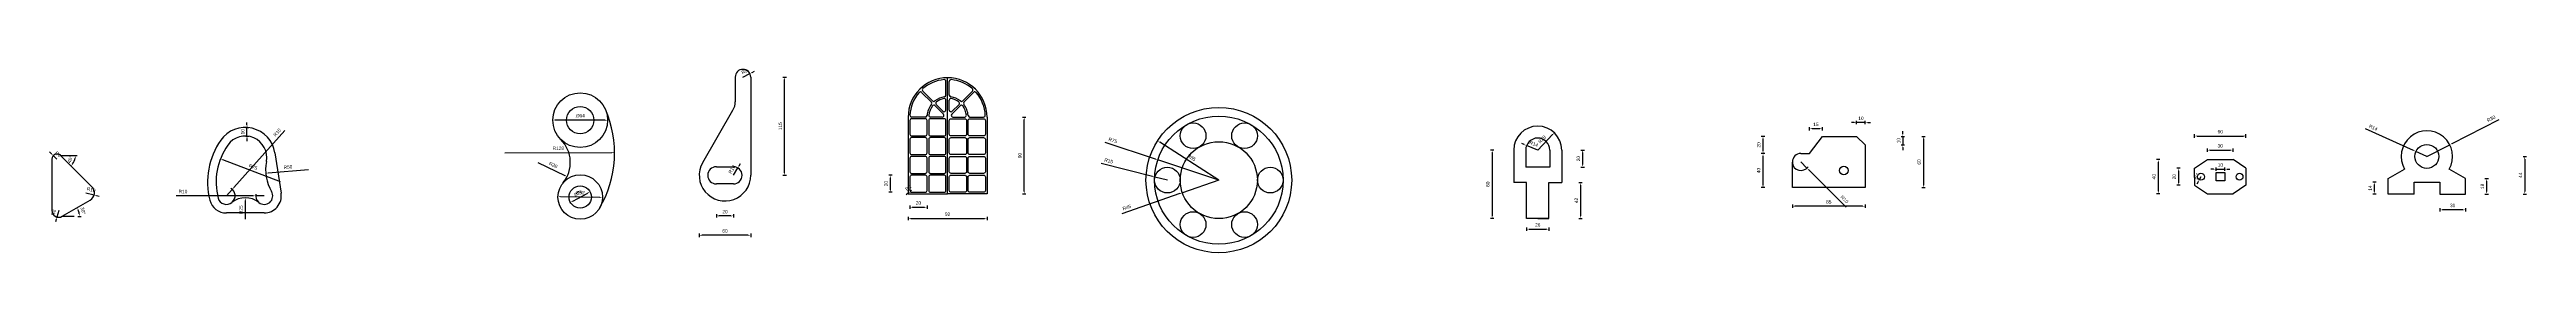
# Model space of a CAD drawing. Header units: millimetres. Extents: x 2100 to 32787, y 24082 to 35493.
# Drawn here: x 2120 to 5010, y 26004 to 26220 of the extents above; entities that cross this region are included whole.
import ezdxf

# ---------------------------------------------------------------- set-up
doc = ezdxf.new("R2010")
doc.units = ezdxf.units.MM
doc.linetypes.add('HIDDEN2', pattern=[4.7625, 3.175, -1.5875])
doc.layers.get('Defpoints').update_dxf_attribs({"color": 231, "linetype": 'HIDDEN2'})
doc.layers.add('ÖLÇÜ', color=181, linetype='Continuous')
doc.styles.get("Standard").update_dxf_attribs({"font": 'arial.ttf'})
doc.dimstyles.new('ISO-25', dxfattribs={"dimtxt": 4, "dimasz": 3, "dimexe": 2, "dimexo": 0.625, "dimgap": 3, "dimtad": 1, "dimtxsty": 'Standard', "dimcen": 2.5, "dimadec": 0, "dimazin": 0, "dimtfac": 1, "dimtix": 1, "dimtmove": 0, "dimatfit": 0, "dimfxl": 2, "dimfxlon": 1, "dimarcsym": 0})

# ---------------------------------------------------------------- blocks, each defined once
blk = doc.blocks.new('*D1648')
at = {"layer": 'Defpoints', "color": 0, "lineweight": 70, "ltscale": 3, "transparency": 16777216}
for p in [(3843.2, 26043.8), (3869.2, 26043.8), (3869.2, 26031.2)]:
    blk.add_point(p, dxfattribs=at)
at = {"layer": 'ÖLÇÜ', "color": 0, "lineweight": -2, "ltscale": 3, "transparency": 16777216}
for p, q in [((3843.2, 26033.2), (3843.2, 26029.2)), ((3846.2, 26031.2), (3866.2, 26031.2)), ((3869.2, 26033.2), (3869.2, 26029.2))]:
    blk.add_line(p, q, dxfattribs=at)
at = {"layer": 'ÖLÇÜ', "color": 0, "lineweight": 70, "ltscale": 3, "transparency": 16777216}
for points in [[(3846.2, 26031.7), (3846.2, 26030.7), (3843.2, 26031.2)], [(3866.2, 26031.7), (3866.2, 26030.7), (3869.2, 26031.2)]]:
    blk.add_solid(points, dxfattribs=at)
at = {"layer": 'ÖLÇÜ', "color": 0, "ltscale": 3, "transparency": 16777216, "insert": (3856.2, 26036.2), "char_height": 4, "attachment_point": 5}
blk.add_mtext('26', dxfattribs=at)
blk = doc.blocks.new('*D1649')
at = {"layer": 'Defpoints', "color": 0, "lineweight": 70, "ltscale": 3, "transparency": 16777216}
for p in [(3869.2, 26085.8), (3869.2, 26043.8), (3906.1, 26043.8)]:
    blk.add_point(p, dxfattribs=at)
at = {"layer": 'ÖLÇÜ', "color": 0, "lineweight": -2, "ltscale": 3, "transparency": 16777216}
for p, q in [((3904.1, 26085.8), (3908.1, 26085.8)), ((3906.1, 26082.8), (3906.1, 26046.8)), ((3904.1, 26043.8), (3908.1, 26043.8))]:
    blk.add_line(p, q, dxfattribs=at)
at = {"layer": 'ÖLÇÜ', "color": 0, "lineweight": 70, "ltscale": 3, "transparency": 16777216}
for points in [[(3905.6, 26082.8), (3906.6, 26082.8), (3906.1, 26085.8)], [(3905.6, 26046.8), (3906.6, 26046.8), (3906.1, 26043.8)]]:
    blk.add_solid(points, dxfattribs=at)
at = {"layer": 'ÖLÇÜ', "color": 0, "ltscale": 3, "transparency": 16777216, "insert": (3901.1, 26064.8), "char_height": 4, "attachment_point": 5, "rotation": 90}
blk.add_mtext('42', dxfattribs=at)
blk = doc.blocks.new('*D1650')
at = {"layer": 'Defpoints', "color": 0, "lineweight": 70, "ltscale": 3, "transparency": 16777216}
for p in [(3870.2, 26123.8), (3870.2, 26103.8), (3908.6, 26103.8)]:
    blk.add_point(p, dxfattribs=at)
at = {"layer": 'ÖLÇÜ', "color": 0, "lineweight": -2, "ltscale": 3, "transparency": 16777216}
for p, q in [((3906.6, 26123.8), (3910.6, 26123.8)), ((3906.6, 26103.8), (3910.6, 26103.8)), ((3908.6, 26120.8), (3908.6, 26106.8))]:
    blk.add_line(p, q, dxfattribs=at)
at = {"layer": 'ÖLÇÜ', "color": 0, "lineweight": 70, "ltscale": 3, "transparency": 16777216}
for points in [[(3908.1, 26120.8), (3909.1, 26120.8), (3908.6, 26123.8)], [(3908.1, 26106.8), (3909.1, 26106.8), (3908.6, 26103.8)]]:
    blk.add_solid(points, dxfattribs=at)
at = {"layer": 'ÖLÇÜ', "color": 0, "ltscale": 3, "transparency": 16777216, "insert": (3903.6, 26113.8), "char_height": 4, "attachment_point": 5, "rotation": 90}
blk.add_mtext('20', dxfattribs=at)
blk = doc.blocks.new('*D1651')
at = {"layer": 'Defpoints', "color": 0, "lineweight": 70, "ltscale": 3, "transparency": 16777216}
for p in [(3856.2, 26123.8), (3803, 26043.8), (3843.2, 26043.8)]:
    blk.add_point(p, dxfattribs=at)
at = {"layer": 'ÖLÇÜ', "color": 0, "lineweight": -2, "ltscale": 3, "transparency": 16777216}
for p, q in [((3805, 26123.8), (3801, 26123.8)), ((3803, 26120.8), (3803, 26046.8)), ((3805, 26043.8), (3801, 26043.8))]:
    blk.add_line(p, q, dxfattribs=at)
at = {"layer": 'ÖLÇÜ', "color": 0, "lineweight": 70, "ltscale": 3, "transparency": 16777216}
for points in [[(3802.5, 26120.8), (3803.5, 26120.8), (3803, 26123.8)], [(3802.5, 26046.8), (3803.5, 26046.8), (3803, 26043.8)]]:
    blk.add_solid(points, dxfattribs=at)
at = {"layer": 'ÖLÇÜ', "color": 0, "ltscale": 3, "transparency": 16777216, "insert": (3798, 26083.8), "char_height": 4, "attachment_point": 5, "rotation": 90}
blk.add_mtext('80', dxfattribs=at)
blk = doc.blocks.new('*D1588')
at = {"layer": 'Defpoints', "color": 0, "lineweight": 70, "ltscale": 3, "transparency": 16777216}
for p in [(3856.2, 26123.8), (3875.6, 26144)]:
    blk.add_point(p, dxfattribs=at)
at = {"layer": 'ÖLÇÜ', "color": 0, "lineweight": -2, "ltscale": 3, "transparency": 16777216}
blk.add_line((3856.2, 26123.8), (3873.5, 26141.8), dxfattribs=at)
at = {"layer": 'ÖLÇÜ', "color": 0, "lineweight": 70, "ltscale": 3, "transparency": 16777216}
blk.add_solid([(3873.1, 26142.2), (3873.9, 26141.5), (3875.6, 26144)], dxfattribs=at)
at = {"layer": 'ÖLÇÜ', "color": 0, "ltscale": 3, "transparency": 16777216, "insert": (3861.2, 26136.3), "char_height": 4, "attachment_point": 5, "rotation": 46.1583}
blk.add_mtext('R28', dxfattribs=at)
blk = doc.blocks.new('*D1589')
at = {"layer": 'Defpoints', "color": 0, "lineweight": 70, "ltscale": 3, "transparency": 16777216}
for p in [(3843.2, 26129), (3856.2, 26123.8)]:
    blk.add_point(p, dxfattribs=at)
at = {"layer": 'ÖLÇÜ', "color": 0, "lineweight": -2, "ltscale": 3, "transparency": 16777216}
for p, q in [((3840.4, 26130.1), (3837.6, 26131.3)), ((3856.2, 26123.8), (3843.2, 26129))]:
    blk.add_line(p, q, dxfattribs=at)
at = {"layer": 'ÖLÇÜ', "color": 0, "lineweight": 70, "ltscale": 3, "transparency": 16777216}
blk.add_solid([(3840.6, 26130.6), (3840.2, 26129.7), (3843.2, 26129)], dxfattribs=at)
at = {"layer": 'ÖLÇÜ', "color": 0, "ltscale": 3, "transparency": 16777216, "insert": (3851.6, 26131), "char_height": 4, "attachment_point": 5, "rotation": 338.0089}
blk.add_mtext('R14', dxfattribs=at)
blk = doc.blocks.new('*D1652')
at = {"layer": 'Defpoints', "color": 0, "lineweight": 70, "ltscale": 3, "transparency": 16777216}
for p in [(4228, 26139.8), (4238.2, 26129.8), (4282.1, 26129.8)]:
    blk.add_point(p, dxfattribs=at)
at = {"layer": 'ÖLÇÜ', "color": 0, "lineweight": -2, "ltscale": 3, "transparency": 16777216}
for p, q in [((4280.1, 26139.8), (4284.1, 26139.8)), ((4280.1, 26129.8), (4284.1, 26129.8)), ((4282.1, 26142.8), (4282.1, 26145.8)), ((4282.1, 26139.8), (4282.1, 26129.8)), ((4282.1, 26126.8), (4282.1, 26123.8))]:
    blk.add_line(p, q, dxfattribs=at)
at = {"layer": 'ÖLÇÜ', "color": 0, "lineweight": 70, "ltscale": 3, "transparency": 16777216}
for points in [[(4281.6, 26142.8), (4282.6, 26142.8), (4282.1, 26139.8)], [(4281.6, 26126.8), (4282.6, 26126.8), (4282.1, 26129.8)]]:
    blk.add_solid(points, dxfattribs=at)
at = {"layer": 'ÖLÇÜ', "color": 0, "ltscale": 3, "transparency": 16777216, "insert": (4277.1, 26134.8), "char_height": 4, "attachment_point": 5, "rotation": 90}
blk.add_mtext('10', dxfattribs=at)
blk = doc.blocks.new('*D1653')
at = {"layer": 'Defpoints', "color": 0, "lineweight": 70, "ltscale": 3, "transparency": 16777216}
for p in [(4228, 26139.8), (4238.2, 26079.8), (4306.1, 26079.8)]:
    blk.add_point(p, dxfattribs=at)
at = {"layer": 'ÖLÇÜ', "color": 0, "lineweight": -2, "ltscale": 3, "transparency": 16777216}
for p, q in [((4304.1, 26139.8), (4308.1, 26139.8)), ((4306.1, 26136.8), (4306.1, 26082.8)), ((4304.1, 26079.8), (4308.1, 26079.8))]:
    blk.add_line(p, q, dxfattribs=at)
at = {"layer": 'ÖLÇÜ', "color": 0, "lineweight": 70, "ltscale": 3, "transparency": 16777216}
for points in [[(4305.6, 26136.8), (4306.6, 26136.8), (4306.1, 26139.8)], [(4305.6, 26082.8), (4306.6, 26082.8), (4306.1, 26079.8)]]:
    blk.add_solid(points, dxfattribs=at)
at = {"layer": 'ÖLÇÜ', "color": 0, "ltscale": 3, "transparency": 16777216, "insert": (4301.1, 26109.8), "char_height": 4, "attachment_point": 5, "rotation": 90}
blk.add_mtext('60', dxfattribs=at)
blk = doc.blocks.new('*D1654')
at = {"layer": 'Defpoints', "color": 0, "lineweight": 70, "ltscale": 3, "transparency": 16777216}
for p in [(4153.2, 26079.8), (4238.2, 26079.8), (4153.2, 26058.1)]:
    blk.add_point(p, dxfattribs=at)
at = {"layer": 'ÖLÇÜ', "color": 0, "lineweight": -2, "ltscale": 3, "transparency": 16777216}
for p, q in [((4153.2, 26060.1), (4153.2, 26056.1)), ((4235.2, 26058.1), (4156.2, 26058.1)), ((4238.2, 26060.1), (4238.2, 26056.1))]:
    blk.add_line(p, q, dxfattribs=at)
at = {"layer": 'ÖLÇÜ', "color": 0, "lineweight": 70, "ltscale": 3, "transparency": 16777216}
for points in [[(4156.2, 26058.6), (4156.2, 26057.6), (4153.2, 26058.1)], [(4235.2, 26058.6), (4235.2, 26057.6), (4238.2, 26058.1)]]:
    blk.add_solid(points, dxfattribs=at)
at = {"layer": 'ÖLÇÜ', "color": 0, "ltscale": 3, "transparency": 16777216, "insert": (4195.7, 26063.1), "char_height": 4, "attachment_point": 5}
blk.add_mtext('85', dxfattribs=at)
blk = doc.blocks.new('*D1655')
at = {"layer": 'Defpoints', "color": 0, "lineweight": 70, "ltscale": 3, "transparency": 16777216}
for p in [(4119, 26119.8), (4153.2, 26119.8), (4153.2, 26079.8)]:
    blk.add_point(p, dxfattribs=at)
at = {"layer": 'ÖLÇÜ', "color": 0, "lineweight": -2, "ltscale": 3, "transparency": 16777216}
for p, q in [((4121, 26119.8), (4117, 26119.8)), ((4119, 26082.8), (4119, 26116.8)), ((4121, 26079.8), (4117, 26079.8))]:
    blk.add_line(p, q, dxfattribs=at)
at = {"layer": 'ÖLÇÜ', "color": 0, "lineweight": 70, "ltscale": 3, "transparency": 16777216}
for points in [[(4118.5, 26116.8), (4119.5, 26116.8), (4119, 26119.8)], [(4118.5, 26082.8), (4119.5, 26082.8), (4119, 26079.8)]]:
    blk.add_solid(points, dxfattribs=at)
at = {"layer": 'ÖLÇÜ', "color": 0, "ltscale": 3, "transparency": 16777216, "insert": (4113.9, 26099.8), "char_height": 4, "attachment_point": 5, "rotation": 90}
blk.add_mtext('40', dxfattribs=at)
blk = doc.blocks.new('*D1656')
at = {"layer": 'Defpoints', "color": 0, "lineweight": 70, "ltscale": 3, "transparency": 16777216}
for p in [(4119, 26139.8), (4188.2, 26139.8), (4173.2, 26119.8)]:
    blk.add_point(p, dxfattribs=at)
at = {"layer": 'ÖLÇÜ', "color": 0, "lineweight": -2, "ltscale": 3, "transparency": 16777216}
for p, q in [((4121, 26139.8), (4117, 26139.8)), ((4119, 26122.8), (4119, 26136.8)), ((4121, 26119.8), (4117, 26119.8))]:
    blk.add_line(p, q, dxfattribs=at)
at = {"layer": 'ÖLÇÜ', "color": 0, "lineweight": 70, "ltscale": 3, "transparency": 16777216}
for points in [[(4118.5, 26136.8), (4119.5, 26136.8), (4119, 26139.8)], [(4118.5, 26122.8), (4119.5, 26122.8), (4119, 26119.8)]]:
    blk.add_solid(points, dxfattribs=at)
at = {"layer": 'ÖLÇÜ', "color": 0, "ltscale": 3, "transparency": 16777216, "insert": (4113.9, 26129.8), "char_height": 4, "attachment_point": 5, "rotation": 90}
blk.add_mtext('20', dxfattribs=at)
blk = doc.blocks.new('*D1657')
at = {"layer": 'Defpoints', "color": 0, "lineweight": 70, "ltscale": 3, "transparency": 16777216}
for p in [(4228.2, 26155.9), (4228.2, 26139.8), (4238.2, 26129.8)]:
    blk.add_point(p, dxfattribs=at)
at = {"layer": 'ÖLÇÜ', "color": 0, "lineweight": -2, "ltscale": 3, "transparency": 16777216}
for p, q in [((4225.2, 26155.9), (4222.2, 26155.9)), ((4228.2, 26153.9), (4228.2, 26157.9)), ((4238.2, 26155.9), (4228.2, 26155.9)), ((4238.2, 26153.9), (4238.2, 26157.9)), ((4241.2, 26155.9), (4244.2, 26155.9))]:
    blk.add_line(p, q, dxfattribs=at)
at = {"layer": 'ÖLÇÜ', "color": 0, "lineweight": 70, "ltscale": 3, "transparency": 16777216}
for points in [[(4225.2, 26156.4), (4225.2, 26155.4), (4228.2, 26155.9)], [(4241.2, 26156.4), (4241.2, 26155.4), (4238.2, 26155.9)]]:
    blk.add_solid(points, dxfattribs=at)
at = {"layer": 'ÖLÇÜ', "color": 0, "ltscale": 3, "transparency": 16777216, "insert": (4233.2, 26160.9), "char_height": 4, "attachment_point": 5}
blk.add_mtext('10', dxfattribs=at)
blk = doc.blocks.new('*D1658')
at = {"layer": 'Defpoints', "color": 0, "lineweight": 70, "ltscale": 3, "transparency": 16777216}
for p in [(4173.2, 26148.7), (4188.2, 26139.8), (4173.2, 26119.8)]:
    blk.add_point(p, dxfattribs=at)
at = {"layer": 'ÖLÇÜ', "color": 0, "lineweight": -2, "ltscale": 3, "transparency": 16777216}
for p, q in [((4173.2, 26146.7), (4173.2, 26150.7)), ((4185.2, 26148.7), (4176.2, 26148.7)), ((4188.2, 26146.7), (4188.2, 26150.7))]:
    blk.add_line(p, q, dxfattribs=at)
at = {"layer": 'ÖLÇÜ', "color": 0, "lineweight": 70, "ltscale": 3, "transparency": 16777216}
for points in [[(4176.2, 26149.2), (4176.2, 26148.2), (4173.2, 26148.7)], [(4185.2, 26149.2), (4185.2, 26148.2), (4188.2, 26148.7)]]:
    blk.add_solid(points, dxfattribs=at)
at = {"layer": 'ÖLÇÜ', "color": 0, "ltscale": 3, "transparency": 16777216, "insert": (4180.7, 26153.8), "char_height": 4, "attachment_point": 5}
blk.add_mtext('15', dxfattribs=at)
blk = doc.blocks.new('*D1590')
at = {"layer": 'Defpoints', "color": 0, "lineweight": 70, "ltscale": 3, "transparency": 16777216}
for p in [(4163.2, 26109.8), (4170.3, 26102.7)]:
    blk.add_point(p, dxfattribs=at)
at = {"layer": 'ÖLÇÜ', "color": 0, "lineweight": -2, "ltscale": 3, "transparency": 16777216}
for p, q in [((4163.2, 26109.8), (4170.3, 26102.7)), ((4172.4, 26100.6), (4216, 26057))]:
    blk.add_line(p, q, dxfattribs=at)
blk.add_arc((4163.2, 26109.8), 10, 183.581, 326.4592, dxfattribs=at)
at = {"layer": 'ÖLÇÜ', "color": 0, "lineweight": 70, "ltscale": 3, "transparency": 16777216}
blk.add_solid([(4172.8, 26100.9), (4172.1, 26100.2), (4170.3, 26102.7)], dxfattribs=at)
at = {"layer": 'ÖLÇÜ', "color": 0, "ltscale": 3, "transparency": 16777216, "insert": (4214.1, 26066), "char_height": 4, "attachment_point": 5, "rotation": 315}
blk.add_mtext('R10', dxfattribs=at)
blk = doc.blocks.new('*D1659')
at = {"layer": 'Defpoints', "color": 0, "lineweight": 70, "ltscale": 3, "transparency": 16777216}
for p in [(4667.4, 26123.7), (4637.4, 26112.6), (4667.4, 26112.6)]:
    blk.add_point(p, dxfattribs=at)
at = {"layer": 'ÖLÇÜ', "color": 0, "lineweight": -2, "ltscale": 3, "transparency": 16777216}
for p, q in [((4637.4, 26121.7), (4637.4, 26125.7)), ((4640.4, 26123.7), (4664.4, 26123.7)), ((4667.4, 26121.7), (4667.4, 26125.7))]:
    blk.add_line(p, q, dxfattribs=at)
at = {"layer": 'ÖLÇÜ', "color": 0, "lineweight": 70, "ltscale": 3, "transparency": 16777216}
for points in [[(4640.4, 26124.2), (4640.4, 26123.2), (4637.4, 26123.7)], [(4664.4, 26124.2), (4664.4, 26123.2), (4667.4, 26123.7)]]:
    blk.add_solid(points, dxfattribs=at)
at = {"layer": 'ÖLÇÜ', "color": 0, "ltscale": 3, "transparency": 16777216, "insert": (4652.4, 26128.7), "char_height": 4, "attachment_point": 5}
blk.add_mtext('30', dxfattribs=at)
blk = doc.blocks.new('*D1660')
at = {"layer": 'Defpoints', "color": 0, "lineweight": 70, "ltscale": 3, "transparency": 16777216}
for p in [(4622.4, 26102.6), (4603.8, 26082.6), (4622.4, 26082.6)]:
    blk.add_point(p, dxfattribs=at)
at = {"layer": 'ÖLÇÜ', "color": 0, "lineweight": -2, "ltscale": 3, "transparency": 16777216}
for p, q in [((4605.8, 26102.6), (4601.8, 26102.6)), ((4603.8, 26099.6), (4603.8, 26085.6)), ((4605.8, 26082.6), (4601.8, 26082.6))]:
    blk.add_line(p, q, dxfattribs=at)
at = {"layer": 'ÖLÇÜ', "color": 0, "lineweight": 70, "ltscale": 3, "transparency": 16777216}
for points in [[(4603.3, 26099.6), (4604.3, 26099.6), (4603.8, 26102.6)], [(4603.3, 26085.6), (4604.3, 26085.6), (4603.8, 26082.6)]]:
    blk.add_solid(points, dxfattribs=at)
at = {"layer": 'ÖLÇÜ', "color": 0, "ltscale": 3, "transparency": 16777216, "insert": (4598.7, 26092.6), "char_height": 4, "attachment_point": 5, "rotation": 90}
blk.add_mtext('20', dxfattribs=at)
blk = doc.blocks.new('*D1661')
at = {"layer": 'Defpoints', "color": 0, "lineweight": 70, "ltscale": 3, "transparency": 16777216}
for p in [(4682.4, 26140.2), (4622.4, 26102.6), (4682.4, 26102.6)]:
    blk.add_point(p, dxfattribs=at)
at = {"layer": 'ÖLÇÜ', "color": 0, "lineweight": -2, "ltscale": 3, "transparency": 16777216}
for p, q in [((4622.4, 26138.2), (4622.4, 26142.2)), ((4625.4, 26140.2), (4679.4, 26140.2)), ((4682.4, 26138.2), (4682.4, 26142.2))]:
    blk.add_line(p, q, dxfattribs=at)
at = {"layer": 'ÖLÇÜ', "color": 0, "lineweight": 70, "ltscale": 3, "transparency": 16777216}
for points in [[(4625.4, 26140.7), (4625.4, 26139.7), (4622.4, 26140.2)], [(4679.4, 26140.7), (4679.4, 26139.7), (4682.4, 26140.2)]]:
    blk.add_solid(points, dxfattribs=at)
at = {"layer": 'ÖLÇÜ', "color": 0, "ltscale": 3, "transparency": 16777216, "insert": (4652.4, 26145.2), "char_height": 4, "attachment_point": 5}
blk.add_mtext('60', dxfattribs=at)
blk = doc.blocks.new('*D1591')
at = {"layer": 'Defpoints', "color": 0, "lineweight": 70, "ltscale": 3, "transparency": 16777216}
for p in [(4628, 26089.1), (4629.9, 26092.6)]:
    blk.add_point(p, dxfattribs=at)
at = {"layer": 'ÖLÇÜ', "color": 0, "lineweight": -2, "ltscale": 3, "transparency": 16777216}
for p, q in [((4626.5, 26086.5), (4625, 26083.9)), ((4629.9, 26092.6), (4628, 26089.1))]:
    blk.add_line(p, q, dxfattribs=at)
at = {"layer": 'ÖLÇÜ', "color": 0, "lineweight": 70, "ltscale": 3, "transparency": 16777216}
blk.add_solid([(4626, 26086.8), (4626.9, 26086.3), (4628, 26089.1)], dxfattribs=at)
at = {"layer": 'ÖLÇÜ', "color": 0, "ltscale": 3, "transparency": 16777216, "insert": (4624.6, 26093.3), "char_height": 4, "attachment_point": 5, "rotation": 60.1899}
blk.add_mtext('R4', dxfattribs=at)
blk = doc.blocks.new('*D1662')
at = {"layer": 'Defpoints', "color": 0, "lineweight": 70, "ltscale": 3, "transparency": 16777216}
for p in [(4647.6, 26097.6), (4657.6, 26101.4), (4657.6, 26097.6)]:
    blk.add_point(p, dxfattribs=at)
at = {"layer": 'ÖLÇÜ', "color": 0, "lineweight": -2, "ltscale": 3, "transparency": 16777216}
for p, q in [((4644.6, 26101.4), (4641.6, 26101.4)), ((4647.6, 26099.4), (4647.6, 26103.4)), ((4647.6, 26101.4), (4657.6, 26101.4)), ((4657.6, 26099.4), (4657.6, 26103.4)), ((4660.6, 26101.4), (4663.6, 26101.4))]:
    blk.add_line(p, q, dxfattribs=at)
at = {"layer": 'ÖLÇÜ', "color": 0, "lineweight": 70, "ltscale": 3, "transparency": 16777216}
for points in [[(4644.6, 26101.9), (4644.6, 26100.9), (4647.6, 26101.4)], [(4660.6, 26101.9), (4660.6, 26100.9), (4657.6, 26101.4)]]:
    blk.add_solid(points, dxfattribs=at)
at = {"layer": 'ÖLÇÜ', "color": 0, "ltscale": 3, "transparency": 16777216, "insert": (4652.6, 26106.4), "char_height": 4, "attachment_point": 5}
blk.add_mtext('10', dxfattribs=at)
blk = doc.blocks.new('*D1663')
at = {"layer": 'Defpoints', "color": 0, "lineweight": 70, "ltscale": 3, "transparency": 16777216}
for p in [(4637.4, 26112.6), (4580.1, 26072.6), (4637.4, 26072.6)]:
    blk.add_point(p, dxfattribs=at)
at = {"layer": 'ÖLÇÜ', "color": 0, "lineweight": -2, "ltscale": 3, "transparency": 16777216}
for p, q in [((4582.1, 26112.6), (4578.1, 26112.6)), ((4580.1, 26109.6), (4580.1, 26075.6)), ((4582.1, 26072.6), (4578.1, 26072.6))]:
    blk.add_line(p, q, dxfattribs=at)
at = {"layer": 'ÖLÇÜ', "color": 0, "lineweight": 70, "ltscale": 3, "transparency": 16777216}
for points in [[(4579.6, 26109.6), (4580.6, 26109.6), (4580.1, 26112.6)], [(4579.6, 26075.6), (4580.6, 26075.6), (4580.1, 26072.6)]]:
    blk.add_solid(points, dxfattribs=at)
at = {"layer": 'ÖLÇÜ', "color": 0, "ltscale": 3, "transparency": 16777216, "insert": (4575.1, 26092.6), "char_height": 4, "attachment_point": 5, "rotation": 90}
blk.add_mtext('40', dxfattribs=at)
blk = doc.blocks.new('*D1664')
at = {"layer": 'Defpoints', "color": 0, "lineweight": 70, "ltscale": 3, "transparency": 16777216}
for p in [(4938.5, 26090.3), (4938.5, 26072.3), (4963.2, 26072.3)]:
    blk.add_point(p, dxfattribs=at)
at = {"layer": 'ÖLÇÜ', "color": 0, "lineweight": -2, "ltscale": 3, "transparency": 16777216}
for p, q in [((4961.2, 26090.3), (4965.2, 26090.3)), ((4961.2, 26072.3), (4965.2, 26072.3)), ((4963.2, 26087.3), (4963.2, 26075.3))]:
    blk.add_line(p, q, dxfattribs=at)
at = {"layer": 'ÖLÇÜ', "color": 0, "lineweight": 70, "ltscale": 3, "transparency": 16777216}
for points in [[(4962.7, 26087.3), (4963.7, 26087.3), (4963.2, 26090.3)], [(4962.7, 26075.3), (4963.7, 26075.3), (4963.2, 26072.3)]]:
    blk.add_solid(points, dxfattribs=at)
at = {"layer": 'ÖLÇÜ', "color": 0, "ltscale": 3, "transparency": 16777216, "insert": (4958.2, 26081.3), "char_height": 4, "attachment_point": 5, "rotation": 90}
blk.add_mtext('18', dxfattribs=at)
blk = doc.blocks.new('*D1665')
at = {"layer": 'Defpoints', "color": 0, "lineweight": 70, "ltscale": 3, "transparency": 16777216}
for p in [(4908.5, 26072.3), (4938.5, 26072.3), (4908.5, 26053.8)]:
    blk.add_point(p, dxfattribs=at)
at = {"layer": 'ÖLÇÜ', "color": 0, "lineweight": -2, "ltscale": 3, "transparency": 16777216}
for p, q in [((4908.5, 26055.8), (4908.5, 26051.8)), ((4935.5, 26053.8), (4911.5, 26053.8)), ((4938.5, 26055.8), (4938.5, 26051.8))]:
    blk.add_line(p, q, dxfattribs=at)
at = {"layer": 'ÖLÇÜ', "color": 0, "lineweight": 70, "ltscale": 3, "transparency": 16777216}
for points in [[(4911.5, 26054.3), (4911.5, 26053.3), (4908.5, 26053.8)], [(4935.5, 26054.3), (4935.5, 26053.3), (4938.5, 26053.8)]]:
    blk.add_solid(points, dxfattribs=at)
at = {"layer": 'ÖLÇÜ', "color": 0, "ltscale": 3, "transparency": 16777216, "insert": (4923.5, 26058.9), "char_height": 4, "attachment_point": 5}
blk.add_mtext('30', dxfattribs=at)
blk = doc.blocks.new('*D1666')
at = {"layer": 'Defpoints', "color": 0, "lineweight": 70, "ltscale": 3, "transparency": 16777216}
for p in [(4832.3, 26086.3), (4878.5, 26086.3), (4878.5, 26072.3)]:
    blk.add_point(p, dxfattribs=at)
at = {"layer": 'ÖLÇÜ', "color": 0, "lineweight": -2, "ltscale": 3, "transparency": 16777216}
for p, q in [((4834.3, 26086.3), (4830.3, 26086.3)), ((4834.3, 26072.3), (4830.3, 26072.3)), ((4832.3, 26075.3), (4832.3, 26083.3))]:
    blk.add_line(p, q, dxfattribs=at)
at = {"layer": 'ÖLÇÜ', "color": 0, "lineweight": 70, "ltscale": 3, "transparency": 16777216}
for points in [[(4831.8, 26083.3), (4832.8, 26083.3), (4832.3, 26086.3)], [(4831.8, 26075.3), (4832.8, 26075.3), (4832.3, 26072.3)]]:
    blk.add_solid(points, dxfattribs=at)
at = {"layer": 'ÖLÇÜ', "color": 0, "ltscale": 3, "transparency": 16777216, "insert": (4827.3, 26079.3), "char_height": 4, "attachment_point": 5, "rotation": 90}
blk.add_mtext('14', dxfattribs=at)
blk = doc.blocks.new('*D1667')
at = {"layer": 'Defpoints', "color": 0, "lineweight": 70, "ltscale": 3, "transparency": 16777216}
for p in [(4893.5, 26116.3), (4893.5, 26072.3), (5007.6, 26072.3)]:
    blk.add_point(p, dxfattribs=at)
at = {"layer": 'ÖLÇÜ', "color": 0, "lineweight": -2, "ltscale": 3, "transparency": 16777216}
for p, q in [((5005.6, 26116.3), (5009.6, 26116.3)), ((5007.6, 26113.3), (5007.6, 26075.3)), ((5005.6, 26072.3), (5009.6, 26072.3))]:
    blk.add_line(p, q, dxfattribs=at)
at = {"layer": 'ÖLÇÜ', "color": 0, "lineweight": 70, "ltscale": 3, "transparency": 16777216}
for points in [[(5007.1, 26113.3), (5008.1, 26113.3), (5007.6, 26116.3)], [(5007.1, 26075.3), (5008.1, 26075.3), (5007.6, 26072.3)]]:
    blk.add_solid(points, dxfattribs=at)
at = {"layer": 'ÖLÇÜ', "color": 0, "ltscale": 3, "transparency": 16777216, "insert": (5002.6, 26094.3), "char_height": 4, "attachment_point": 5, "rotation": 90}
blk.add_mtext('44', dxfattribs=at)
blk = doc.blocks.new('*D1592')
at = {"layer": 'Defpoints', "color": 0, "lineweight": 70, "ltscale": 3, "transparency": 16777216}
for p in [(4920.2, 26130), (4893.5, 26116.3)]:
    blk.add_point(p, dxfattribs=at)
at = {"layer": 'ÖLÇÜ', "color": 0, "lineweight": -2, "ltscale": 3, "transparency": 16777216}
for p, q in [((4922.9, 26131.4), (4977.7, 26159.5)), ((4893.5, 26116.3), (4920.2, 26130))]:
    blk.add_line(p, q, dxfattribs=at)
at = {"layer": 'ÖLÇÜ', "color": 0, "lineweight": 70, "ltscale": 3, "transparency": 16777216}
blk.add_solid([(4922.6, 26131.8), (4923.1, 26131), (4920.2, 26130)], dxfattribs=at)
at = {"layer": 'ÖLÇÜ', "color": 0, "ltscale": 3, "transparency": 16777216, "insert": (4968.5, 26160.5), "char_height": 4, "attachment_point": 5, "rotation": 27.1585}
blk.add_mtext('R30', dxfattribs=at)
blk = doc.blocks.new('*D1593')
at = {"layer": 'Defpoints', "color": 0, "lineweight": 70, "ltscale": 3, "transparency": 16777216}
for p in [(4880.7, 26122.1), (4893.5, 26116.3)]:
    blk.add_point(p, dxfattribs=at)
at = {"layer": 'ÖLÇÜ', "color": 0, "lineweight": -2, "ltscale": 3, "transparency": 16777216}
for p, q in [((4878, 26123.3), (4821.8, 26148.6)), ((4893.5, 26116.3), (4880.7, 26122.1))]:
    blk.add_line(p, q, dxfattribs=at)
at = {"layer": 'ÖLÇÜ', "color": 0, "lineweight": 70, "ltscale": 3, "transparency": 16777216}
blk.add_solid([(4878.2, 26123.8), (4877.8, 26122.9), (4880.7, 26122.1)], dxfattribs=at)
at = {"layer": 'ÖLÇÜ', "color": 0, "ltscale": 3, "transparency": 16777216, "insert": (4830.9, 26150), "char_height": 4, "attachment_point": 5, "rotation": 335.7708}
blk.add_mtext('R14', dxfattribs=at)
blk = doc.blocks.new('*D1707')
at = {"layer": 'Defpoints', "color": 0, "lineweight": 70, "transparency": 16777216}
for p in [(2124.4, 26117.3), (2128.7, 26113.2)]:
    blk.add_point(p, dxfattribs=at)
at = {"layer": 'ÖLÇÜ', "color": 0, "lineweight": -2, "transparency": 16777216}
for p, q in [((2122.2, 26119.4), (2120, 26121.5)), ((2128.7, 26113.2), (2124.4, 26117.3))]:
    blk.add_line(p, q, dxfattribs=at)
at = {"layer": 'ÖLÇÜ', "color": 0, "lineweight": 70, "transparency": 16777216}
blk.add_solid([(2122.6, 26119.8), (2121.9, 26119), (2124.4, 26117.3)], dxfattribs=at)
at = {"layer": 'ÖLÇÜ', "color": 0, "transparency": 16777216, "insert": (2130, 26118.9), "char_height": 4, "attachment_point": 5, "rotation": 316.2255}
blk.add_mtext('R6', dxfattribs=at)
blk = doc.blocks.new('*D1708')
at = {"layer": 'Defpoints', "color": 0, "lineweight": 70, "transparency": 16777216}
for p in [(2128.6, 26045.4), (2130.7, 26053.2)]:
    blk.add_point(p, dxfattribs=at)
at = {"layer": 'ÖLÇÜ', "color": 0, "lineweight": -2, "transparency": 16777216}
for p, q in [((2127.8, 26042.6), (2127, 26039.7)), ((2130.7, 26053.2), (2128.6, 26045.4))]:
    blk.add_line(p, q, dxfattribs=at)
at = {"layer": 'ÖLÇÜ', "color": 0, "lineweight": 70, "transparency": 16777216}
blk.add_solid([(2127.3, 26042.7), (2128.3, 26042.4), (2128.6, 26045.4)], dxfattribs=at)
at = {"layer": 'ÖLÇÜ', "color": 0, "transparency": 16777216, "insert": (2124.8, 26050.6), "char_height": 4, "attachment_point": 5, "rotation": 74.6988}
blk.add_mtext('R8', dxfattribs=at)
blk = doc.blocks.new('*D1709')
at = {"layer": 'Defpoints', "color": 0, "lineweight": 70, "transparency": 16777216}
for p in [(2162.4, 26073.8), (2172.1, 26071.2)]:
    blk.add_point(p, dxfattribs=at)
at = {"layer": 'ÖLÇÜ', "color": 0, "lineweight": -2, "transparency": 16777216}
for p, q in [((2162.4, 26073.8), (2172.1, 26071.2)), ((2175, 26070.4), (2177.9, 26069.7))]:
    blk.add_line(p, q, dxfattribs=at)
at = {"layer": 'ÖLÇÜ', "color": 0, "lineweight": 70, "transparency": 16777216}
blk.add_solid([(2175.1, 26070.9), (2174.9, 26069.9), (2172.1, 26071.2)], dxfattribs=at)
at = {"layer": 'ÖLÇÜ', "color": 0, "transparency": 16777216, "insert": (2168.6, 26077.4), "char_height": 4, "attachment_point": 5, "rotation": 345.0431}
blk.add_mtext('R10', dxfattribs=at)
blk = doc.blocks.new('*D1765')
at = {"layer": 'Defpoints', "color": 0, "lineweight": 70, "transparency": 16777216}
for p in [(2167.4, 26065.1), (2134.7, 26046.2), (2134.7, 26046.2), (2148.8, 26046.2), (2154.6, 26049.7)]:
    blk.add_point(p, dxfattribs=at)
at = {"layer": 'ÖLÇÜ', "color": 0, "lineweight": -2, "transparency": 16777216}
blk.add_line((2152.9, 26046.2), (2156.9, 26046.2), dxfattribs=at)
blk.add_arc((2134.7, 26046.2), 20.2, 8.5065, 21.4935, dxfattribs=at)
at = {"layer": 'ÖLÇÜ', "color": 0, "lineweight": 70, "transparency": 16777216}
for points in [[(2153.1, 26053.4), (2154, 26053.9), (2152.2, 26056.3)], [(2155.2, 26049.3), (2154.2, 26049.2), (2154.9, 26046.2)]]:
    blk.add_solid(points, dxfattribs=at)
at = {"layer": 'ÖLÇÜ', "color": 0, "transparency": 16777216, "insert": (2159.1, 26052.8), "char_height": 4, "attachment_point": 5, "rotation": 285}
blk.add_mtext('30°', dxfattribs=at)
blk = doc.blocks.new('*D1766')
at = {"layer": 'Defpoints', "color": 0, "lineweight": 70, "transparency": 16777216}
for p in [(2132.9, 26117.4), (2132.9, 26117.4), (2147.8, 26108.8), (2147.9, 26117.4), (2169.5, 26080.9)]:
    blk.add_point(p, dxfattribs=at)
at = {"layer": 'ÖLÇÜ', "color": 0, "lineweight": -2, "transparency": 16777216}
blk.add_line((2148.5, 26117.4), (2152.2, 26117.4), dxfattribs=at)
blk.add_arc((2132.9, 26117.4), 17.2, 325.0054, 349.9946, dxfattribs=at)
at = {"layer": 'ÖLÇÜ', "color": 0, "lineweight": 70, "transparency": 16777216}
for points in [[(2147.4, 26107.2), (2146.7, 26107.9), (2145.1, 26105.2)], [(2149.4, 26114.5), (2150.4, 26114.4), (2150.2, 26117.4)]]:
    blk.add_solid(points, dxfattribs=at)
at = {"layer": 'ÖLÇÜ', "color": 0, "transparency": 16777216, "insert": (2144.2, 26112.7), "char_height": 4, "attachment_point": 5, "rotation": 67.5}
blk.add_mtext('45°', dxfattribs=at)
blk = doc.blocks.new('*D1710')
at = {"layer": 'Defpoints', "color": 0, "lineweight": 70, "transparency": 16777216}
for p in [(2360.5, 26070.2), (2370.5, 26070.2)]:
    blk.add_point(p, dxfattribs=at)
at = {"layer": 'ÖLÇÜ', "color": 0, "lineweight": -2, "transparency": 16777216}
for p, q in [((2357.5, 26070.2), (2267.9, 26070.2)), ((2370.5, 26070.2), (2360.5, 26070.2))]:
    blk.add_line(p, q, dxfattribs=at)
blk.add_arc((2370.5, 26070.2), 10, 168.5408, 227.4742, dxfattribs=at)
at = {"layer": 'ÖLÇÜ', "color": 0, "lineweight": 70, "transparency": 16777216}
blk.add_solid([(2357.5, 26070.7), (2357.5, 26069.7), (2360.5, 26070.2)], dxfattribs=at)
at = {"layer": 'ÖLÇÜ', "color": 0, "transparency": 16777216, "insert": (2275.7, 26075.2), "char_height": 4, "attachment_point": 5}
blk.add_mtext('R10', dxfattribs=at)
blk = doc.blocks.new('*D1711')
at = {"layer": 'Defpoints', "color": 0, "lineweight": 70, "transparency": 16777216}
for p in [(2326.5, 26070.2), (2333.1, 26077.6)]:
    blk.add_point(p, dxfattribs=at)
at = {"layer": 'ÖLÇÜ', "color": 0, "lineweight": -2, "transparency": 16777216}
for p, q in [((2335.1, 26079.9), (2394.5, 26146.8)), ((2326.5, 26070.2), (2333.1, 26077.6))]:
    blk.add_line(p, q, dxfattribs=at)
blk.add_arc((2326.5, 26070.2), 10, 312.5258, 59.8521, dxfattribs=at)
at = {"layer": 'ÖLÇÜ', "color": 0, "lineweight": 70, "transparency": 16777216}
blk.add_solid([(2334.7, 26080.2), (2335.5, 26079.5), (2333.1, 26077.6)], dxfattribs=at)
at = {"layer": 'ÖLÇÜ', "color": 0, "transparency": 16777216, "insert": (2385.6, 26144.4), "char_height": 4, "attachment_point": 5, "rotation": 48.393}
blk.add_mtext('R10', dxfattribs=at)
blk = doc.blocks.new('*D1767')
at = {"layer": 'Defpoints', "color": 0, "lineweight": 70, "transparency": 16777216}
for p in [(2348.5, 26150.2), (2348.5, 26140.2), (2350.4, 26150.2)]:
    blk.add_point(p, dxfattribs=at)
at = {"layer": 'ÖLÇÜ', "color": 0, "lineweight": -2, "transparency": 16777216}
for p, q in [((2350.4, 26153.2), (2350.4, 26156.2)), ((2349.1, 26150.2), (2352.4, 26150.2)), ((2349.1, 26140.2), (2352.4, 26140.2)), ((2350.4, 26140.2), (2350.4, 26150.2)), ((2350.4, 26137.2), (2350.4, 26134.2))]:
    blk.add_line(p, q, dxfattribs=at)
at = {"layer": 'ÖLÇÜ', "color": 0, "lineweight": 70, "transparency": 16777216}
for points in [[(2349.9, 26153.2), (2350.9, 26153.2), (2350.4, 26150.2)], [(2349.9, 26137.2), (2350.9, 26137.2), (2350.4, 26140.2)]]:
    blk.add_solid(points, dxfattribs=at)
at = {"layer": 'ÖLÇÜ', "color": 0, "transparency": 16777216, "insert": (2345.4, 26145.2), "char_height": 4, "attachment_point": 5, "rotation": 90}
blk.add_mtext('10', dxfattribs=at)
blk = doc.blocks.new('*D1768')
at = {"layer": 'Defpoints', "color": 0, "lineweight": 70, "transparency": 16777216}
for p in [(2750.6, 26075), (2727.7, 26062.6)]:
    blk.add_point(p, dxfattribs=at)
at = {"layer": 'ÖLÇÜ', "color": 0, "lineweight": -2, "transparency": 16777216}
blk.add_line((2730.4, 26064), (2747.9, 26073.5), dxfattribs=at)
at = {"layer": 'ÖLÇÜ', "color": 0, "lineweight": 70, "transparency": 16777216}
for points in [[(2730.1, 26064.4), (2730.6, 26063.6), (2727.7, 26062.6)], [(2747.7, 26074), (2748.2, 26073.1), (2750.6, 26075)]]:
    blk.add_solid(points, dxfattribs=at)
at = {"layer": 'ÖLÇÜ', "color": 0, "transparency": 16777216, "insert": (2736.7, 26073.3), "char_height": 4, "attachment_point": 5, "rotation": 28.4507}
blk.add_mtext('∅26', dxfattribs=at)
blk = doc.blocks.new('*D1769')
at = {"layer": 'Defpoints', "color": 0, "lineweight": 70, "transparency": 16777216}
for p in [(2713.2, 26069.2), (2765.1, 26068.3)]:
    blk.add_point(p, dxfattribs=at)
at = {"layer": 'ÖLÇÜ', "color": 0, "lineweight": -2, "transparency": 16777216}
blk.add_line((2762.1, 26068.3), (2716.2, 26069.2), dxfattribs=at)
at = {"layer": 'ÖLÇÜ', "color": 0, "lineweight": 70, "transparency": 16777216}
for points in [[(2716.2, 26069.7), (2716.1, 26068.7), (2713.2, 26069.2)], [(2762.2, 26068.8), (2762.1, 26067.8), (2765.1, 26068.3)]]:
    blk.add_solid(points, dxfattribs=at)
at = {"layer": 'ÖLÇÜ', "color": 0, "transparency": 16777216, "insert": (2739.2, 26073.9), "char_height": 4, "attachment_point": 5, "rotation": 358.9385}
blk.add_mtext('∅52', dxfattribs=at)
blk = doc.blocks.new('*D1770')
at = {"layer": 'Defpoints', "color": 0, "lineweight": 70, "transparency": 16777216}
for p in [(2707.1, 26158.9), (2771.1, 26158.6)]:
    blk.add_point(p, dxfattribs=at)
at = {"layer": 'ÖLÇÜ', "color": 0, "lineweight": -2, "transparency": 16777216}
blk.add_line((2768.1, 26158.6), (2710.1, 26158.9), dxfattribs=at)
at = {"layer": 'ÖLÇÜ', "color": 0, "lineweight": 70, "transparency": 16777216}
for points in [[(2710.2, 26159.4), (2710.1, 26158.4), (2707.1, 26158.9)], [(2768.1, 26159.1), (2768.1, 26158.1), (2771.1, 26158.6)]]:
    blk.add_solid(points, dxfattribs=at)
at = {"layer": 'ÖLÇÜ', "color": 0, "transparency": 16777216, "insert": (2739.2, 26163.9), "char_height": 4, "attachment_point": 5, "rotation": 359.7574}
blk.add_mtext('∅64', dxfattribs=at)
blk = doc.blocks.new('*D1712')
at = {"layer": 'Defpoints', "color": 0, "lineweight": 70, "transparency": 16777216}
for p in [(2651.2, 26120.4), (2779.2, 26121.1)]:
    blk.add_point(p, dxfattribs=at)
at = {"layer": 'ÖLÇÜ', "color": 0, "lineweight": -2, "transparency": 16777216}
blk.add_line((2651.2, 26120.4), (2776.2, 26121.1), dxfattribs=at)
at = {"layer": 'ÖLÇÜ', "color": 0, "lineweight": 70, "transparency": 16777216}
blk.add_solid([(2776.2, 26121.6), (2776.2, 26120.6), (2779.2, 26121.1)], dxfattribs=at)
at = {"layer": 'ÖLÇÜ', "color": 0, "transparency": 16777216, "insert": (2713.6, 26125.8), "char_height": 4, "attachment_point": 5, "rotation": 0.33}
blk.add_mtext('R128', dxfattribs=at)
blk = doc.blocks.new('*D1713')
at = {"layer": 'Defpoints', "color": 0, "lineweight": 70, "transparency": 16777216}
for p in [(2918, 26094.2), (2923.1, 26102.8)]:
    blk.add_point(p, dxfattribs=at)
at = {"layer": 'ÖLÇÜ', "color": 0, "lineweight": -2, "transparency": 16777216}
for p, q in [((2918, 26094.2), (2923.1, 26102.8)), ((2924.6, 26105.4), (2926.1, 26108))]:
    blk.add_line(p, q, dxfattribs=at)
at = {"layer": 'ÖLÇÜ', "color": 0, "lineweight": 70, "transparency": 16777216}
blk.add_solid([(2924.2, 26105.7), (2925, 26105.2), (2923.1, 26102.8)], dxfattribs=at)
at = {"layer": 'ÖLÇÜ', "color": 0, "transparency": 16777216, "insert": (2916.2, 26101.1), "char_height": 4, "attachment_point": 5, "rotation": 59.4359}
blk.add_mtext('R10', dxfattribs=at)
blk = doc.blocks.new('*D1714')
at = {"layer": 'Defpoints', "color": 0, "lineweight": 70, "transparency": 16777216}
for p in [(2929, 26209.2), (2937.1, 26213.2)]:
    blk.add_point(p, dxfattribs=at)
at = {"layer": 'ÖLÇÜ', "color": 0, "lineweight": -2, "transparency": 16777216}
for p, q in [((2929, 26209.2), (2937.1, 26213.2)), ((2939.7, 26214.6), (2942.4, 26215.9))]:
    blk.add_line(p, q, dxfattribs=at)
at = {"layer": 'ÖLÇÜ', "color": 0, "lineweight": 70, "transparency": 16777216}
blk.add_solid([(2939.5, 26215), (2940, 26214.1), (2937.1, 26213.2)], dxfattribs=at)
at = {"layer": 'ÖLÇÜ', "color": 0, "transparency": 16777216, "insert": (2930.8, 26215.8), "char_height": 4, "attachment_point": 5, "rotation": 26.4102}
blk.add_mtext('R9', dxfattribs=at)
blk = doc.blocks.new('*D1715')
at = {"layer": 'Defpoints', "color": 0, "lineweight": 70, "transparency": 16777216}
for p in [(2898, 26094.2), (2918, 26094.2), (2898, 26046.7)]:
    blk.add_point(p, dxfattribs=at)
at = {"layer": 'ÖLÇÜ', "color": 0, "lineweight": -2, "transparency": 16777216}
for p, q in [((2898, 26048.7), (2898, 26044.7)), ((2915, 26046.7), (2901, 26046.7)), ((2918, 26048.7), (2918, 26044.7))]:
    blk.add_line(p, q, dxfattribs=at)
at = {"layer": 'ÖLÇÜ', "color": 0, "lineweight": 70, "transparency": 16777216}
for points in [[(2901, 26047.2), (2901, 26046.2), (2898, 26046.7)], [(2915, 26047.2), (2915, 26046.2), (2918, 26046.7)]]:
    blk.add_solid(points, dxfattribs=at)
at = {"layer": 'ÖLÇÜ', "color": 0, "transparency": 16777216, "insert": (2908, 26051.7), "char_height": 4, "attachment_point": 5}
blk.add_mtext('20', dxfattribs=at)
blk = doc.blocks.new('*D1771')
at = {"layer": 'Defpoints', "color": 0, "lineweight": 70, "transparency": 16777216}
for p in [(2878, 26094.2), (2938, 26094.2), (2878, 26024)]:
    blk.add_point(p, dxfattribs=at)
at = {"layer": 'ÖLÇÜ', "color": 0, "lineweight": -2, "transparency": 16777216}
for p, q in [((2878, 26026), (2878, 26022)), ((2935, 26024), (2881, 26024)), ((2938, 26026), (2938, 26022))]:
    blk.add_line(p, q, dxfattribs=at)
at = {"layer": 'ÖLÇÜ', "color": 0, "lineweight": 70, "transparency": 16777216}
for points in [[(2881, 26024.5), (2881, 26023.5), (2878, 26024)], [(2935, 26024.5), (2935, 26023.5), (2938, 26024)]]:
    blk.add_solid(points, dxfattribs=at)
at = {"layer": 'ÖLÇÜ', "color": 0, "transparency": 16777216, "insert": (2908, 26029), "char_height": 4, "attachment_point": 5}
blk.add_mtext('60', dxfattribs=at)
blk = doc.blocks.new('*D1772')
at = {"layer": 'Defpoints', "color": 0, "lineweight": 70, "transparency": 16777216}
for p in [(2908, 26209.2), (2977.6, 26209.2), (2908, 26094.2)]:
    blk.add_point(p, dxfattribs=at)
at = {"layer": 'ÖLÇÜ', "color": 0, "lineweight": -2, "transparency": 16777216}
for p, q in [((2975.6, 26209.2), (2979.6, 26209.2)), ((2977.6, 26097.2), (2977.6, 26206.2)), ((2975.6, 26094.2), (2979.6, 26094.2))]:
    blk.add_line(p, q, dxfattribs=at)
at = {"layer": 'ÖLÇÜ', "color": 0, "lineweight": 70, "transparency": 16777216}
for points in [[(2977.1, 26206.2), (2978.1, 26206.2), (2977.6, 26209.2)], [(2977.1, 26097.2), (2978.1, 26097.2), (2977.6, 26094.2)]]:
    blk.add_solid(points, dxfattribs=at)
at = {"layer": 'ÖLÇÜ', "color": 0, "transparency": 16777216, "insert": (2972.5, 26151.7), "char_height": 4, "attachment_point": 5, "rotation": 90}
blk.add_mtext('115', dxfattribs=at)
blk = doc.blocks.new('*D1746')
at = {"layer": 'Defpoints', "color": 0, "lineweight": 70, "ltscale": 0.25, "transparency": 16777216}
for p in [(2689.6, 26109.3), (2723.8, 26092.8)]:
    blk.add_point(p, dxfattribs=at)
at = {"layer": 'ÖLÇÜ', "color": 0, "lineweight": -2, "ltscale": 0.25, "transparency": 16777216}
blk.add_line((2689.6, 26109.3), (2721.1, 26094.1), dxfattribs=at)
at = {"layer": 'ÖLÇÜ', "color": 0, "lineweight": 70, "ltscale": 0.25, "transparency": 16777216}
blk.add_solid([(2721.4, 26094.5), (2720.9, 26093.6), (2723.8, 26092.8)], dxfattribs=at)
at = {"layer": 'ÖLÇÜ', "color": 0, "lineweight": 5, "ltscale": 0.25, "transparency": 16777216, "insert": (2707.6, 26106.2), "char_height": 4, "attachment_point": 5, "rotation": 334.21}
blk.add_mtext('R38', dxfattribs=at)
blk = doc.blocks.new('*D1747')
at = {"layer": 'Defpoints', "color": 0, "lineweight": 70, "ltscale": 0.25, "transparency": 16777216}
for p in [(2372.2, 26096.7), (2422.1, 26100.8)]:
    blk.add_point(p, dxfattribs=at)
at = {"layer": 'ÖLÇÜ', "color": 0, "lineweight": -2, "ltscale": 0.25, "transparency": 16777216}
blk.add_line((2422.1, 26100.8), (2375.2, 26096.9), dxfattribs=at)
at = {"layer": 'ÖLÇÜ', "color": 0, "lineweight": 70, "ltscale": 0.25, "transparency": 16777216}
blk.add_solid([(2375.2, 26097.4), (2375.3, 26096.4), (2372.2, 26096.7)], dxfattribs=at)
at = {"layer": 'ÖLÇÜ', "color": 0, "lineweight": 5, "ltscale": 0.25, "transparency": 16777216, "insert": (2398.2, 26103.9), "char_height": 4, "attachment_point": 5, "rotation": 4.6938}
blk.add_mtext('R50', dxfattribs=at)
blk = doc.blocks.new('*D1748')
at = {"layer": 'Defpoints', "color": 0, "lineweight": 70, "ltscale": 0.25, "transparency": 16777216}
for p in [(2348.5, 26067.9), (2348.5, 26042.9)]:
    blk.add_point(p, dxfattribs=at)
at = {"layer": 'ÖLÇÜ', "color": 0, "lineweight": -2, "ltscale": 0.25, "transparency": 16777216}
blk.add_line((2348.5, 26042.9), (2348.5, 26064.9), dxfattribs=at)
at = {"layer": 'ÖLÇÜ', "color": 0, "lineweight": 70, "ltscale": 0.25, "transparency": 16777216}
blk.add_solid([(2348, 26064.9), (2349, 26064.9), (2348.5, 26067.9)], dxfattribs=at)
at = {"layer": 'ÖLÇÜ', "color": 0, "lineweight": 5, "ltscale": 0.25, "transparency": 16777216, "insert": (2343.4, 26053.9), "char_height": 4, "attachment_point": 5, "rotation": 90}
blk.add_mtext('R25', dxfattribs=at)
blk = doc.blocks.new('*D1749')
at = {"layer": 'Defpoints', "color": 0, "lineweight": 70, "ltscale": 0.25, "transparency": 16777216}
for p in [(2319.4, 26113.4), (2389.4, 26086.4)]:
    blk.add_point(p, dxfattribs=at)
at = {"layer": 'ÖLÇÜ', "color": 0, "lineweight": -2, "ltscale": 0.25, "transparency": 16777216}
blk.add_line((2389.4, 26086.4), (2322.2, 26112.3), dxfattribs=at)
at = {"layer": 'ÖLÇÜ', "color": 0, "lineweight": 70, "ltscale": 0.25, "transparency": 16777216}
blk.add_solid([(2322.4, 26112.8), (2322, 26111.9), (2319.4, 26113.4)], dxfattribs=at)
at = {"layer": 'ÖLÇÜ', "color": 0, "lineweight": 5, "ltscale": 0.25, "transparency": 16777216, "insert": (2357.6, 26104.1), "char_height": 4, "attachment_point": 5, "rotation": 338.9233}
blk.add_mtext('R75', dxfattribs=at)
blk = doc.blocks.new('*U2351')
at = {"ltscale": 3}
blk.add_lwpolyline([(-10, -8, 0.414214), (-8, -10), (8, -10, 0.414214), (10, -8), (10, 8, 0.414214), (8, 10), (-8, 10, 0.414214), (-10, 8)], format="xyb", close=True, dxfattribs=at)
blk = doc.blocks.new('*U2352')
at = {"color": 0, "linetype": 'ByBlock', "lineweight": -2, "transparency": 16777216}
for p in [(0, 66), (22, 66), (0, 44), (0, 22), (22, 44), (22, 22), (0, 0), (22, 0)]:
    blk.add_blockref('*U2351', p, dxfattribs=at)
blk = doc.blocks.new('*U2353')
at = {"ltscale": 3}
blk.add_lwpolyline([(-10, -8, 0.414214), (-8, -10), (8, -10, 0.414214), (10, -8), (10, 8, 0.414214), (8, 10), (-8, 10, 0.414214), (-10, 8)], format="xyb", close=True, dxfattribs=at)
blk = doc.blocks.new('*U2354')
at = {"color": 0, "linetype": 'ByBlock', "lineweight": -2, "transparency": 16777216}
for p in [(0, 66), (22, 66), (0, 44), (0, 22), (22, 44), (22, 22), (0, 0), (22, 0)]:
    blk.add_blockref('*U2353', p, dxfattribs=at)
blk = doc.blocks.new('*D2356')
at = {"layer": 'Defpoints', "color": 0, "lineweight": 70, "ltscale": 3, "transparency": 16777216}
for p in [(3121.7, 26072.4), (3213.7, 26072.4), (3213.7, 26043.6)]:
    blk.add_point(p, dxfattribs=at)
at = {"layer": 'ÖLÇÜ', "color": 0, "lineweight": -2, "ltscale": 3, "transparency": 16777216}
for p, q in [((3121.7, 26045.6), (3121.7, 26041.6)), ((3124.7, 26043.6), (3210.7, 26043.6)), ((3213.7, 26045.6), (3213.7, 26041.6))]:
    blk.add_line(p, q, dxfattribs=at)
at = {"layer": 'ÖLÇÜ', "color": 0, "lineweight": 70, "ltscale": 3, "transparency": 16777216}
for points in [[(3124.7, 26044.1), (3124.7, 26043.1), (3121.7, 26043.6)], [(3210.7, 26044.1), (3210.7, 26043.1), (3213.7, 26043.6)]]:
    blk.add_solid(points, dxfattribs=at)
at = {"layer": 'ÖLÇÜ', "color": 0, "ltscale": 3, "transparency": 16777216, "insert": (3167.7, 26048.7), "char_height": 4, "attachment_point": 5}
blk.add_mtext('92', dxfattribs=at)
blk = doc.blocks.new('*D2357')
at = {"layer": 'Defpoints', "color": 0, "lineweight": 70, "ltscale": 3, "transparency": 16777216}
for p in [(3209.7, 26162.4), (3257.1, 26162.4), (3213.7, 26072.4)]:
    blk.add_point(p, dxfattribs=at)
at = {"layer": 'ÖLÇÜ', "color": 0, "lineweight": -2, "ltscale": 3, "transparency": 16777216}
for p, q in [((3255.1, 26162.4), (3259.1, 26162.4)), ((3257.1, 26075.4), (3257.1, 26159.4)), ((3255.1, 26072.4), (3259.1, 26072.4))]:
    blk.add_line(p, q, dxfattribs=at)
at = {"layer": 'ÖLÇÜ', "color": 0, "lineweight": 70, "ltscale": 3, "transparency": 16777216}
for points in [[(3256.6, 26159.4), (3257.6, 26159.4), (3257.1, 26162.4)], [(3256.6, 26075.4), (3257.6, 26075.4), (3257.1, 26072.4)]]:
    blk.add_solid(points, dxfattribs=at)
at = {"layer": 'ÖLÇÜ', "color": 0, "ltscale": 3, "transparency": 16777216, "insert": (3252, 26117.4), "char_height": 4, "attachment_point": 5, "rotation": 90}
blk.add_mtext('90', dxfattribs=at)
blk = doc.blocks.new('*D2358')
at = {"layer": 'Defpoints', "color": 0, "lineweight": 70, "ltscale": 3, "transparency": 16777216}
for p in [(3101, 26094.4), (3133.7, 26094.4), (3133.7, 26074.4)]:
    blk.add_point(p, dxfattribs=at)
at = {"layer": 'ÖLÇÜ', "color": 0, "lineweight": -2, "ltscale": 3, "transparency": 16777216}
for p, q in [((3103, 26094.4), (3099, 26094.4)), ((3103, 26074.4), (3099, 26074.4)), ((3101, 26077.4), (3101, 26091.4))]:
    blk.add_line(p, q, dxfattribs=at)
at = {"layer": 'ÖLÇÜ', "color": 0, "lineweight": 70, "ltscale": 3, "transparency": 16777216}
for points in [[(3100.5, 26091.4), (3101.5, 26091.4), (3101, 26094.4)], [(3100.5, 26077.4), (3101.5, 26077.4), (3101, 26074.4)]]:
    blk.add_solid(points, dxfattribs=at)
at = {"layer": 'ÖLÇÜ', "color": 0, "ltscale": 3, "transparency": 16777216, "insert": (3096, 26084.4), "char_height": 4, "attachment_point": 5, "rotation": 90}
blk.add_mtext('20', dxfattribs=at)
blk = doc.blocks.new('*D2359')
at = {"layer": 'Defpoints', "color": 0, "lineweight": 70, "ltscale": 3, "transparency": 16777216}
for p in [(3123.7, 26084.4), (3143.7, 26084.4), (3143.7, 26056.9)]:
    blk.add_point(p, dxfattribs=at)
at = {"layer": 'ÖLÇÜ', "color": 0, "lineweight": -2, "ltscale": 3, "transparency": 16777216}
for p, q in [((3123.7, 26058.9), (3123.7, 26054.9)), ((3126.7, 26056.9), (3140.7, 26056.9)), ((3143.7, 26058.9), (3143.7, 26054.9))]:
    blk.add_line(p, q, dxfattribs=at)
at = {"layer": 'ÖLÇÜ', "color": 0, "lineweight": 70, "ltscale": 3, "transparency": 16777216}
for points in [[(3126.7, 26057.4), (3126.7, 26056.4), (3123.7, 26056.9)], [(3140.7, 26057.4), (3140.7, 26056.4), (3143.7, 26056.9)]]:
    blk.add_solid(points, dxfattribs=at)
at = {"layer": 'ÖLÇÜ', "color": 0, "ltscale": 3, "transparency": 16777216, "insert": (3133.7, 26061.9), "char_height": 4, "attachment_point": 5}
blk.add_mtext('20', dxfattribs=at)
blk = doc.blocks.new('*D2355')
at = {"layer": 'Defpoints', "color": 0, "lineweight": 70, "ltscale": 3, "transparency": 16777216}
for p in [(3124.2, 26075.1), (3125.7, 26076.4)]:
    blk.add_point(p, dxfattribs=at)
at = {"layer": 'ÖLÇÜ', "color": 0, "lineweight": -2, "ltscale": 3, "transparency": 16777216}
for p, q in [((3121.9, 26073.2), (3119.5, 26071.3)), ((3125.7, 26076.4), (3124.2, 26075.1))]:
    blk.add_line(p, q, dxfattribs=at)
at = {"layer": 'ÖLÇÜ', "color": 0, "lineweight": 70, "ltscale": 3, "transparency": 16777216}
blk.add_solid([(3121.6, 26073.6), (3122.2, 26072.8), (3124.2, 26075.1)], dxfattribs=at)
at = {"layer": 'ÖLÇÜ', "color": 0, "ltscale": 3, "transparency": 16777216, "insert": (3121.8, 26079.6), "char_height": 4, "attachment_point": 5, "rotation": 39.1153}
blk.add_mtext('R2', dxfattribs=at)
blk = doc.blocks.new('*U2365')
at = {"ltscale": 3}
blk.add_circle((0, 0), 15, dxfattribs=at)
blk = doc.blocks.new('*U2366')
at = {"color": 0, "linetype": 'ByBlock', "lineweight": -2, "transparency": 16777216}
for p, rotation in [((8589.4, 12080.4), 299.9999999999999), ((8649.4, 12080.4), 240), ((8679.4, 12028.5), 180), ((8589.4, 11976.5), 59.99999999999999), ((8649.4, 11976.5), 120)]:
    blk.add_blockref('*U2365', p, dxfattribs=dict(at, rotation=rotation))
blk.add_blockref('*U2365', (8559.4, 12028.5), dxfattribs=at)
blk = doc.blocks.new('*D2367')
at = {"layer": 'Defpoints', "color": 0, "lineweight": 70, "ltscale": 3, "transparency": 16777216}
for p in [(3412.6, 26134.5), (3484.1, 26088.6)]:
    blk.add_point(p, dxfattribs=at)
at = {"layer": 'ÖLÇÜ', "color": 0, "lineweight": -2, "ltscale": 3, "transparency": 16777216}
blk.add_line((3484.1, 26088.6), (3415.2, 26132.9), dxfattribs=at)
at = {"layer": 'ÖLÇÜ', "color": 0, "lineweight": 70, "ltscale": 3, "transparency": 16777216}
blk.add_solid([(3415.4, 26133.3), (3414.9, 26132.5), (3412.6, 26134.5)], dxfattribs=at)
at = {"layer": 'ÖLÇÜ', "color": 0, "ltscale": 3, "transparency": 16777216, "insert": (3452.4, 26115), "char_height": 4, "attachment_point": 5, "rotation": 327.2553}
blk.add_mtext('R85', dxfattribs=at)
blk = doc.blocks.new('*D2368')
at = {"layer": 'Defpoints', "color": 0, "lineweight": 70, "ltscale": 3, "transparency": 16777216}
for p in [(3413, 26112.3), (3484.1, 26088.6)]:
    blk.add_point(p, dxfattribs=at)
at = {"layer": 'ÖLÇÜ', "color": 0, "lineweight": -2, "ltscale": 3, "transparency": 16777216}
for p, q in [((3410.1, 26113.2), (3351.5, 26132.7)), ((3484.1, 26088.6), (3413, 26112.3))]:
    blk.add_line(p, q, dxfattribs=at)
at = {"layer": 'ÖLÇÜ', "color": 0, "lineweight": 70, "ltscale": 3, "transparency": 16777216}
blk.add_solid([(3410.3, 26113.7), (3410, 26112.7), (3413, 26112.3)], dxfattribs=at)
at = {"layer": 'ÖLÇÜ', "color": 0, "ltscale": 3, "transparency": 16777216, "insert": (3360.5, 26135.1), "char_height": 4, "attachment_point": 5, "rotation": 341.5687}
blk.add_mtext('R75', dxfattribs=at)
blk = doc.blocks.new('*D2369')
at = {"layer": 'Defpoints', "color": 0, "lineweight": 70, "ltscale": 3, "transparency": 16777216}
for p in [(3409.6, 26092.2), (3424.1, 26088.6)]:
    blk.add_point(p, dxfattribs=at)
at = {"layer": 'ÖLÇÜ', "color": 0, "lineweight": -2, "ltscale": 3, "transparency": 16777216}
for p, q in [((3406.7, 26093), (3346.8, 26108.1)), ((3424.1, 26088.6), (3409.6, 26092.2))]:
    blk.add_line(p, q, dxfattribs=at)
at = {"layer": 'ÖLÇÜ', "color": 0, "lineweight": 70, "ltscale": 3, "transparency": 16777216}
blk.add_solid([(3406.8, 26093.5), (3406.6, 26092.5), (3409.6, 26092.2)], dxfattribs=at)
at = {"layer": 'ÖLÇÜ', "color": 0, "ltscale": 3, "transparency": 16777216, "insert": (3355.6, 26111.1), "char_height": 4, "attachment_point": 5, "rotation": 345.81}
blk.add_mtext('R15', dxfattribs=at)
blk = doc.blocks.new('*D2370')
at = {"layer": 'Defpoints', "color": 0, "lineweight": 70, "ltscale": 3, "transparency": 16777216}
for p in [(3441.6, 26073.8), (3484.1, 26088.6)]:
    blk.add_point(p, dxfattribs=at)
at = {"layer": 'ÖLÇÜ', "color": 0, "lineweight": -2, "ltscale": 3, "transparency": 16777216}
for p, q in [((3438.8, 26072.8), (3371.1, 26049.3)), ((3484.1, 26088.6), (3441.6, 26073.8))]:
    blk.add_line(p, q, dxfattribs=at)
at = {"layer": 'ÖLÇÜ', "color": 0, "lineweight": 70, "ltscale": 3, "transparency": 16777216}
blk.add_solid([(3438.6, 26073.3), (3439, 26072.3), (3441.6, 26073.8)], dxfattribs=at)
at = {"layer": 'ÖLÇÜ', "color": 0, "ltscale": 3, "transparency": 16777216, "insert": (3376.9, 26056.6), "char_height": 4, "attachment_point": 5, "rotation": 19.1566}
blk.add_mtext('R45', dxfattribs=at)

msp = doc.modelspace()

# ---------------------------------------------------------------- linework, layer by layer
at = {"color": 0, "linetype": 'ByBlock'}
for p, q in [((2920, 26209.233), (2920, 26180.377)), ((2938, 26209.233), (2938, 26094.233)), ((2882.02, 26109.233), (2917.321, 26170.377)), ((3828.18, 26123.776), (3828.18, 26085.776)), ((3842.18, 26123.776), (3842.18, 26103.776)), ((3870.18, 26123.776), (3870.18, 26103.776)), ((3884.18, 26123.776), (3884.18, 26085.776)), ((2898, 26104.233), (2918, 26104.233)), ((3870.18, 26103.776), (3842.18, 26103.776)), ((3856.18, 26103.776), (3856.18, 26103.776)), ((2918, 26084.233), (2898, 26084.233)), ((3843.18, 26085.776), (3828.18, 26085.776)), ((3843.18, 26043.776), (3843.18, 26085.776)), ((3869.18, 26043.776), (3869.18, 26085.776)), ((3869.18, 26085.776), (3884.18, 26085.776)), ((3869.18, 26043.776), (3843.18, 26043.776)), ((3856.18, 26043.776), (3843.18, 26043.776)), ((3856.18, 26043.776), (3869.18, 26043.776))]:
    msp.add_line(p, q, dxfattribs=at)
at = {"ltscale": 3}
for p, q in [((3134.521, 26194.192), (3134.514, 26194.2)), ((3135.936, 26195.606), (3135.928, 26195.614)), ((3148.766, 26179.947), (3137.418, 26191.295)), ((3150.18, 26181.362), (3138.832, 26192.71)), ((3165.748, 26208.336), (3165.748, 26208.38)), ((3165.748, 26188.071), (3165.748, 26204.189)), ((3165.748, 26170.622), (3165.748, 26181.977)), ((3167.748, 26162.38), (3167.748, 26208.38)), ((3167.748, 26162.38), (3167.748, 26208.38)), ((3169.748, 26208.336), (3169.748, 26208.38)), ((3169.748, 26188.071), (3169.748, 26204.189)), ((3169.748, 26170.622), (3169.748, 26181.977)), ((3185.315, 26181.362), (3196.663, 26192.71)), ((3186.73, 26179.947), (3198.077, 26191.295)), ((3199.56, 26195.606), (3199.568, 26195.614)), ((3200.974, 26194.192), (3200.982, 26194.2)), ((3121.748, 26162.38), (3121.748, 26072.38)), ((3141.825, 26162.38), (3125.795, 26162.38)), ((3161.505, 26162.38), (3147.848, 26162.38)), ((3162.919, 26165.794), (3153.047, 26175.666)), ((3162.334, 26169.208), (3154.461, 26177.081)), ((3167.748, 26072.38), (3167.748, 26162.38)), ((3167.748, 26072.38), (3167.748, 26162.38)), ((3172.576, 26165.794), (3182.448, 26175.666)), ((3173.162, 26169.208), (3181.034, 26177.081)), ((3173.99, 26162.38), (3187.648, 26162.38)), ((3193.671, 26162.38), (3209.7, 26162.38)), ((3213.748, 26162.38), (3213.748, 26072.38)), ((3121.748, 26072.38), (3167.748, 26072.38)), ((3213.748, 26072.38), (3167.748, 26072.38))]:
    msp.add_line(p, q, dxfattribs=at)
at = {"ltscale": 0.2}
for p, q in [((4173.225, 26119.759), (4188.225, 26139.759)), ((4188.225, 26139.759), (4228.225, 26139.759)), ((4238.225, 26129.759), (4228.225, 26139.759)), ((4238.225, 26129.759), (4238.225, 26099.759)), ((4153.225, 26079.759), (4153.225, 26109.759)), ((4163.225, 26119.759), (4173.225, 26119.759)), ((4238.225, 26099.759), (4238.225, 26079.759)), ((4622.439, 26102.584), (4637.439, 26112.584)), ((4622.439, 26092.584), (4622.439, 26102.584)), ((4637.439, 26112.584), (4667.439, 26112.584)), ((4682.439, 26102.584), (4667.439, 26112.584)), ((4682.439, 26102.584), (4682.439, 26082.584)), ((4238.225, 26079.759), (4153.225, 26079.759)), ((4622.439, 26092.584), (4622.439, 26082.584)), ((4622.439, 26082.584), (4637.439, 26072.584)), ((4637.439, 26072.584), (4667.439, 26072.584)), ((4682.439, 26082.584), (4667.439, 26072.584)), ((4878.489, 26072.339), (4878.489, 26086.339)), ((4878.489, 26086.339), (4908.489, 26086.339)), ((4908.489, 26086.339), (4908.489, 26072.339))]:
    msp.add_line(p, q, dxfattribs=at)
for p, q in [((2122.707, 26113.163), (2122.707, 26053.163)), ((2132.949, 26117.406), (2169.498, 26080.857)), ((2132.949, 26117.406), (2147.91, 26117.406)), ((2383.06, 26120.403), (2390.23, 26073.153)), ((2134.707, 26046.235), (2167.427, 26065.126)), ((2134.707, 26046.235), (2148.806, 26046.235)), ((2370.456, 26050.153), (2326.456, 26050.153))]:
    msp.add_line(p, q)
msp.add_lwpolyline([(4647.568, 26087.584), (4647.568, 26097.584), (4657.568, 26097.584), (4657.568, 26087.584)], close=True, dxfattribs=at)
for points in [[(4878.489, 26072.339), (4848.489, 26072.339), (4848.489, 26090.339), (4867.513, 26101.33)], [(4908.489, 26072.339), (4938.489, 26072.339), (4938.489, 26090.339), (4919.465, 26101.33)]]:
    msp.add_lwpolyline(points, dxfattribs=at)
at = {"color": 0, "linetype": 'ByBlock'}
for centre, radius in [((2739.148, 26158.764), 32), ((2739.148, 26158.764), 16), ((2739.148, 26068.764), 26), ((2739.148, 26068.764), 13)]:
    msp.add_circle(centre, radius, dxfattribs=at)
at = {"ltscale": 3}
for radius in [85, 75, 45]:
    msp.add_circle((3484.133, 26088.554), radius, dxfattribs=at)
at = {"ltscale": 0.2}
for centre, radius in [((4893.489, 26116.339), 14), ((4213.225, 26099.759), 5), ((4629.939, 26092.584), 4), ((4674.939, 26092.584), 4)]:
    msp.add_circle(centre, radius, dxfattribs=at)
at = {"color": 0, "linetype": 'ByBlock'}
for centre, radius, start, end in [((2929, 26209.233), 9, 0, 180), ((2900, 26180.377), 20, 330, 0), ((2651.163, 26120.364), 128, 329.610058, 23.578178), ((3856.18, 26123.776), 28, 0, 180), ((2689.62, 26109.298), 38, 320.70352, 44.964349), ((3856.18, 26123.776), 14, 0, 180), ((2908, 26094.233), 30, 150, 0), ((2898, 26094.233), 10, 90, 270), ((2918, 26094.233), 10, 270, 90)]:
    msp.add_arc(centre, radius, start, end, dxfattribs=at)
at = {"ltscale": 3}
for centre, radius, start, end in [((3167.748, 26162.38), 46, 90, 180), ((3167.748, 26162.38), 44, 139.096044, 177.270597), ((3136.004, 26189.881), 2, 45, 139.096044), ((3140.246, 26194.124), 2, 130.903956, 225), ((3167.748, 26162.38), 44, 95.465024, 130.903956), ((3147.352, 26178.533), 2, 321.734336, 45), ((3151.594, 26182.776), 2, 225, 308.265664), ((3167.748, 26162.297), 24.083, 98.821521, 128.265664), ((3155.875, 26178.495), 2, 126.239738, 225), ((3167.748, 26162.297), 22.083, 101.48867, 126.239738), ((3163.748, 26181.977), 2, 0, 101.48867), ((3163.748, 26204.189), 2, 0, 95.465024), ((3163.748, 26188.071), 2, 278.821521, 0), ((3167.748, 26162.38), 46, 0, 90), ((3171.748, 26204.189), 2, 84.534976, 180), ((3171.748, 26188.071), 2, 180, 261.178479), ((3171.748, 26181.977), 2, 78.51133, 180), ((3167.748, 26162.297), 24.083, 51.734336, 81.178479), ((3167.748, 26162.38), 44, 49.096044, 84.534976), ((3167.748, 26162.297), 22.083, 53.760262, 78.51133), ((3179.62, 26178.495), 2, 315, 53.760262), ((3183.901, 26182.776), 2, 231.734336, 315), ((3188.144, 26178.533), 2, 135, 218.265664), ((3195.249, 26194.124), 2, 315, 49.096044), ((3199.492, 26189.881), 2, 40.903956, 135), ((3167.748, 26162.38), 44, 2.729403, 40.903956), ((3125.795, 26164.38), 2, 177.270597, 270), ((3141.825, 26164.38), 2, 270, 355.602328), ((3167.831, 26162.38), 24.083, 141.734336, 175.602328), ((3147.848, 26164.38), 2, 174.284607, 270), ((3167.831, 26162.38), 22.083, 143.760262, 174.284607), ((3151.633, 26174.252), 2, 45, 143.760262), ((3161.505, 26164.38), 2, 270, 45), ((3163.748, 26170.622), 2, 225, 0), ((3171.748, 26170.622), 2, 180, 315), ((3173.99, 26164.38), 2, 135, 270), ((3183.863, 26174.252), 2, 36.239738, 135), ((3167.665, 26162.38), 22.083, 5.715393, 36.239738), ((3167.665, 26162.38), 24.083, 4.397672, 38.265664), ((3187.648, 26164.38), 2, 270, 5.715393), ((3193.671, 26164.38), 2, 184.397672, 270), ((3209.7, 26164.38), 2, 270, 2.729403)]:
    msp.add_arc(centre, radius, start, end, dxfattribs=at)
for centre, radius, start, end in [((2389.385, 26086.432), 85, 144.941629, 194.50434), ((2389.385, 26086.432), 75, 144.941629, 194.50434), ((2348.456, 26115.153), 35, 8.628236, 144.941629), ((2348.456, 26115.153), 25, 348.936244, 144.941629), ((2128.707, 26113.163), 6, 45, 180), ((2422.062, 26100.76), 50, 168.936244, 210.672058), ((2162.427, 26073.786), 10, 300, 45), ((2326.456, 26070.153), 20, 194.50434, 270), ((2326.456, 26070.153), 10, 194.50434, 308.944804), ((2348.456, 26042.931), 25, 51.055196, 128.944804), ((2370.456, 26070.153), 10, 231.055196, 30.672058), ((2370.456, 26070.153), 20, 270, 8.628236), ((2130.707, 26053.163), 8, 180, 300)]:
    msp.add_arc(centre, radius, start, end)
at = {"ltscale": 0.2}
for centre, radius, start, end in [((4893.489, 26116.339), 30, 329.981633, 210.018367), ((4163.225, 26109.759), 10, 90, 180)]:
    msp.add_arc(centre, radius, start, end, dxfattribs=at)

# ---------------------------------------------------------------- block references
for name, p in [('*U2352', (3133.748, 26084.38)), ('*U2366', (-5135.246, 14060.089))]:
    msp.add_blockref(name, p)
at = {"xscale": -1}
msp.add_blockref('*U2354', (3201.748, 26084.38), dxfattribs=at)

# ---------------------------------------------------------------- dimensions: what is measured, and where the dimension line sits
at = {"layer": 'ÖLÇÜ'}
for base, p1, p2, picture, middle in [((2977.554, 26209.233), (2908, 26094.233), (2908, 26209.233), '*D1772', (2972.512, 26151.733)), ((2350.413, 26150.153), (2348.456, 26140.153), (2348.456, 26150.153), '*D1767', (2345.371, 26145.153))]:
    dim = msp.add_linear_dim(base=base, p1=p1, p2=p2, angle=90, dimstyle='ISO-25', dxfattribs=at)
    dim.commit()
    dim.dimension.update_dxf_attribs({"geometry": picture, "text_midpoint": middle})
for center, mpoint, picture, middle in [((2929, 26209.233), (2937.061, 26213.236), '*D1714', (2930.788, 26215.751)), ((2128.707, 26113.163), (2124.374, 26117.314), '*D1707', (2130.029, 26118.88)), ((2651.163, 26120.364), (2779.161, 26121.102), '*D1712', (2713.633, 26125.767)), ((2918, 26094.233), (2923.085, 26102.844), '*D1713', (2916.201, 26101.102)), ((2162.427, 26073.786), (2172.088, 26071.205), '*D1709', (2168.559, 26077.367)), ((2130.707, 26053.163), (2128.596, 26045.447), '*D1708', (2124.788, 26050.636))]:
    dim = msp.add_radius_dim(center=center, mpoint=mpoint, dimstyle='ISO-25', dxfattribs=at)
    dim.commit()
    dim.dimension.update_dxf_attribs({"geometry": picture, "text_midpoint": middle})
for p1, p2, picture, middle in [((2771.148, 26158.629), (2707.148, 26158.9), '*D1770', (2739.17, 26163.918)), ((2765.144, 26068.283), (2713.153, 26069.246), '*D1769', (2739.244, 26073.918)), ((2727.718, 26062.571), (2750.578, 26074.958), '*D1768', (2736.693, 26073.296))]:
    dim = msp.add_diameter_dim_2p(p1=p1, p2=p2, dimstyle='ISO-25', dxfattribs=at)
    dim.commit()
    dim.dimension.update_dxf_attribs({"geometry": picture, "text_midpoint": middle})
at = {"layer": 'ÖLÇÜ', "ltscale": 3}
for base, p1, p2, picture, middle in [((3257.087, 26162.38), (3213.748, 26072.38), (3209.7, 26162.38), '*D2357', (3252.045, 26117.38)), ((3803.025, 26043.776), (3856.18, 26123.776), (3843.18, 26043.776), '*D1651', (3797.983, 26083.776)), ((3908.594, 26103.776), (3870.18, 26123.776), (3870.18, 26103.776), '*D1650', (3903.552, 26113.776)), ((4118.963, 26139.759), (4173.225, 26119.759), (4188.225, 26139.759), '*D1656', (4113.921, 26129.759)), ((4282.102, 26129.759), (4228, 26139.759), (4238.225, 26129.759), '*D1652', (4277.06, 26134.759)), ((4306.102, 26079.759), (4228, 26139.759), (4238.225, 26079.759), '*D1653', (4301.06, 26109.759)), ((3101.032, 26094.38), (3133.748, 26074.38), (3133.748, 26094.38), '*D2358', (3095.99, 26084.38)), ((4118.963, 26119.759), (4153.225, 26079.759), (4153.225, 26119.759), '*D1655', (4113.921, 26099.759)), ((4580.127, 26072.584), (4637.439, 26112.584), (4637.439, 26072.584), '*D1663', (4575.084, 26092.584)), ((4603.772, 26082.584), (4622.439, 26102.584), (4622.439, 26082.584), '*D1660', (4598.73, 26092.584)), ((5007.638, 26072.339), (4893.489, 26116.339), (4893.489, 26072.339), '*D1667', (5002.638, 26094.339)), ((3906.125, 26043.776), (3869.18, 26085.776), (3869.18, 26043.776), '*D1649', (3901.116, 26064.776)), ((4832.335, 26086.339), (4878.489, 26072.339), (4878.489, 26086.339), '*D1666', (4827.327, 26079.339)), ((4963.227, 26072.339), (4938.489, 26090.339), (4938.489, 26072.339), '*D1664', (4958.185, 26081.339))]:
    dim = msp.add_linear_dim(base=base, p1=p1, p2=p2, angle=90, dimstyle='ISO-25', dxfattribs=at)
    dim.commit()
    dim.dimension.update_dxf_attribs({"geometry": picture, "text_midpoint": middle})
for base, p1, p2, picture, middle in [((4173.225, 26148.734), (4188.225, 26139.759), (4173.225, 26119.759), '*D1658', (4180.725, 26153.776)), ((4228.225, 26155.88), (4238.225, 26129.759), (4228.225, 26139.759), '*D1657', (4233.225, 26160.922)), ((4682.439, 26140.184), (4622.439, 26102.584), (4682.439, 26102.584), '*D1661', (4652.439, 26145.226)), ((4667.439, 26123.67), (4637.439, 26112.584), (4667.439, 26112.584), '*D1659', (4652.439, 26128.713)), ((4657.568, 26101.378), (4647.568, 26097.584), (4657.568, 26097.584), '*D1662', (4652.568, 26106.421)), ((3213.748, 26043.644), (3121.748, 26072.38), (3213.748, 26072.38), '*D2356', (3167.748, 26048.686)), ((3143.748, 26056.864), (3123.748, 26084.38), (3143.748, 26084.38), '*D2359', (3133.748, 26061.906)), ((4153.225, 26058.067), (4238.225, 26079.759), (4153.225, 26079.759), '*D1654', (4195.725, 26063.109)), ((4908.489, 26053.826), (4938.489, 26072.339), (4908.489, 26072.339), '*D1665', (4923.489, 26058.87)), ((3869.18, 26031.196), (3843.18, 26043.776), (3869.18, 26043.776), '*D1648', (3856.18, 26036.238))]:
    dim = msp.add_linear_dim(base=base, p1=p1, p2=p2, dimstyle='ISO-25', dxfattribs=at)
    dim.commit()
    dim.dimension.update_dxf_attribs({"geometry": picture, "text_midpoint": middle})
for center, mpoint, picture, middle in [((4893.489, 26116.339), (4880.722, 26122.084), '*D1593', (4828.876, 26145.416)), ((4893.489, 26116.339), (4920.181, 26130.032), '*D1592', (4970.773, 26155.987)), ((3484.133, 26088.554), (3412.981, 26112.266), '*D2368', (3358.933, 26130.278)), ((3424.133, 26088.554), (3409.591, 26092.231), '*D2369', (3354.359, 26106.196)), ((4163.225, 26109.759), (4170.296, 26102.688), '*D1590', (4210.503, 26062.481)), ((3484.133, 26088.554), (3441.625, 26073.787), '*D2370', (3378.505, 26051.86))]:
    dim = msp.add_radius_dim(center=center, mpoint=mpoint, dimstyle='ISO-25', dxfattribs=at)
    dim.commit()
    dim.dimension.update_dxf_attribs({"geometry": picture, "text_midpoint": middle, "dimtype": 164})
at = {"layer": 'ÖLÇÜ'}
for center, mpoint, picture, middle in [((2326.456, 26070.153), (2333.096, 26077.63), '*D1711', (2389.376, 26141.004)), ((2370.456, 26070.153), (2360.456, 26070.153), '*D1710', (2275.7, 26070.153))]:
    dim = msp.add_radius_dim(center=center, mpoint=mpoint, dimstyle='ISO-25', dxfattribs=at)
    dim.commit()
    dim.dimension.update_dxf_attribs({"geometry": picture, "text_midpoint": middle, "dimtype": 164})
at = {"layer": 'ÖLÇÜ', "ltscale": 3}
for center, mpoint, picture, middle in [((3484.133, 26088.554), (3412.641, 26134.53), '*D2367', (3452.376, 26114.971)), ((3856.18, 26123.776), (3843.199, 26129.018), '*D1589', (3851.565, 26131.041)), ((3856.18, 26123.776), (3875.575, 26143.971), '*D1588', (3861.201, 26136.284)), ((4629.939, 26092.584), (4627.951, 26089.114), '*D1591', (4624.607, 26093.335)), ((3125.748, 26076.38), (3124.196, 26075.118), '*D2355', (3121.812, 26079.635))]:
    dim = msp.add_radius_dim(center=center, mpoint=mpoint, dimstyle='ISO-25', dxfattribs=at)
    dim.commit()
    dim.dimension.update_dxf_attribs({"geometry": picture, "text_midpoint": middle})
at = {"layer": 'ÖLÇÜ'}
for base, line1, line2, picture, middle in [((2147.846, 26108.805), ((2132.949, 26117.406), (2147.91, 26117.406)), ((2132.949, 26117.406), (2169.498, 26080.857)), '*D1766', (2144.19, 26112.75)), ((2154.624, 26049.747), ((2134.707, 26046.235), (2148.806, 26046.235)), ((2134.707, 26046.235), (2167.427, 26065.126)), '*D1765', (2159.114, 26052.775))]:
    dim = msp.add_angular_dim_2l(base=base, line1=line1, line2=line2, dimstyle='ISO-25', dxfattribs=at)
    dim.commit()
    dim.dimension.update_dxf_attribs({"geometry": picture, "text_midpoint": middle})
at = {"layer": 'ÖLÇÜ', "lineweight": 5, "ltscale": 0.25}
for center, mpoint, picture, middle in [((2389.385, 26086.432), (2319.402, 26113.403), '*D1749', (2357.603, 26104.076)), ((2422.062, 26100.76), (2372.23, 26096.668), '*D1747', (2398.228, 26103.862)), ((2689.62, 26109.298), (2723.835, 26092.765), '*D1746', (2707.571, 26106.225)), ((2348.456, 26042.931), (2348.456, 26067.931), '*D1748', (2343.414, 26053.931))]:
    dim = msp.add_radius_dim(center=center, mpoint=mpoint, dimstyle='ISO-25', dxfattribs=at)
    dim.commit()
    dim.dimension.update_dxf_attribs({"geometry": picture, "text_midpoint": middle})
at = {"layer": 'ÖLÇÜ'}
for base, p1, p2, picture, middle in [((2878, 26023.973), (2938, 26094.233), (2878, 26094.233), '*D1771', (2908, 26029.015)), ((2898, 26046.651), (2918, 26094.233), (2898, 26094.233), '*D1715', (2908, 26051.693))]:
    dim = msp.add_linear_dim(base=base, p1=p1, p2=p2, dimstyle='ISO-25', dxfattribs=at)
    dim.commit()
    dim.dimension.update_dxf_attribs({"geometry": picture, "text_midpoint": middle})

doc.saveas('drawing.dxf')
